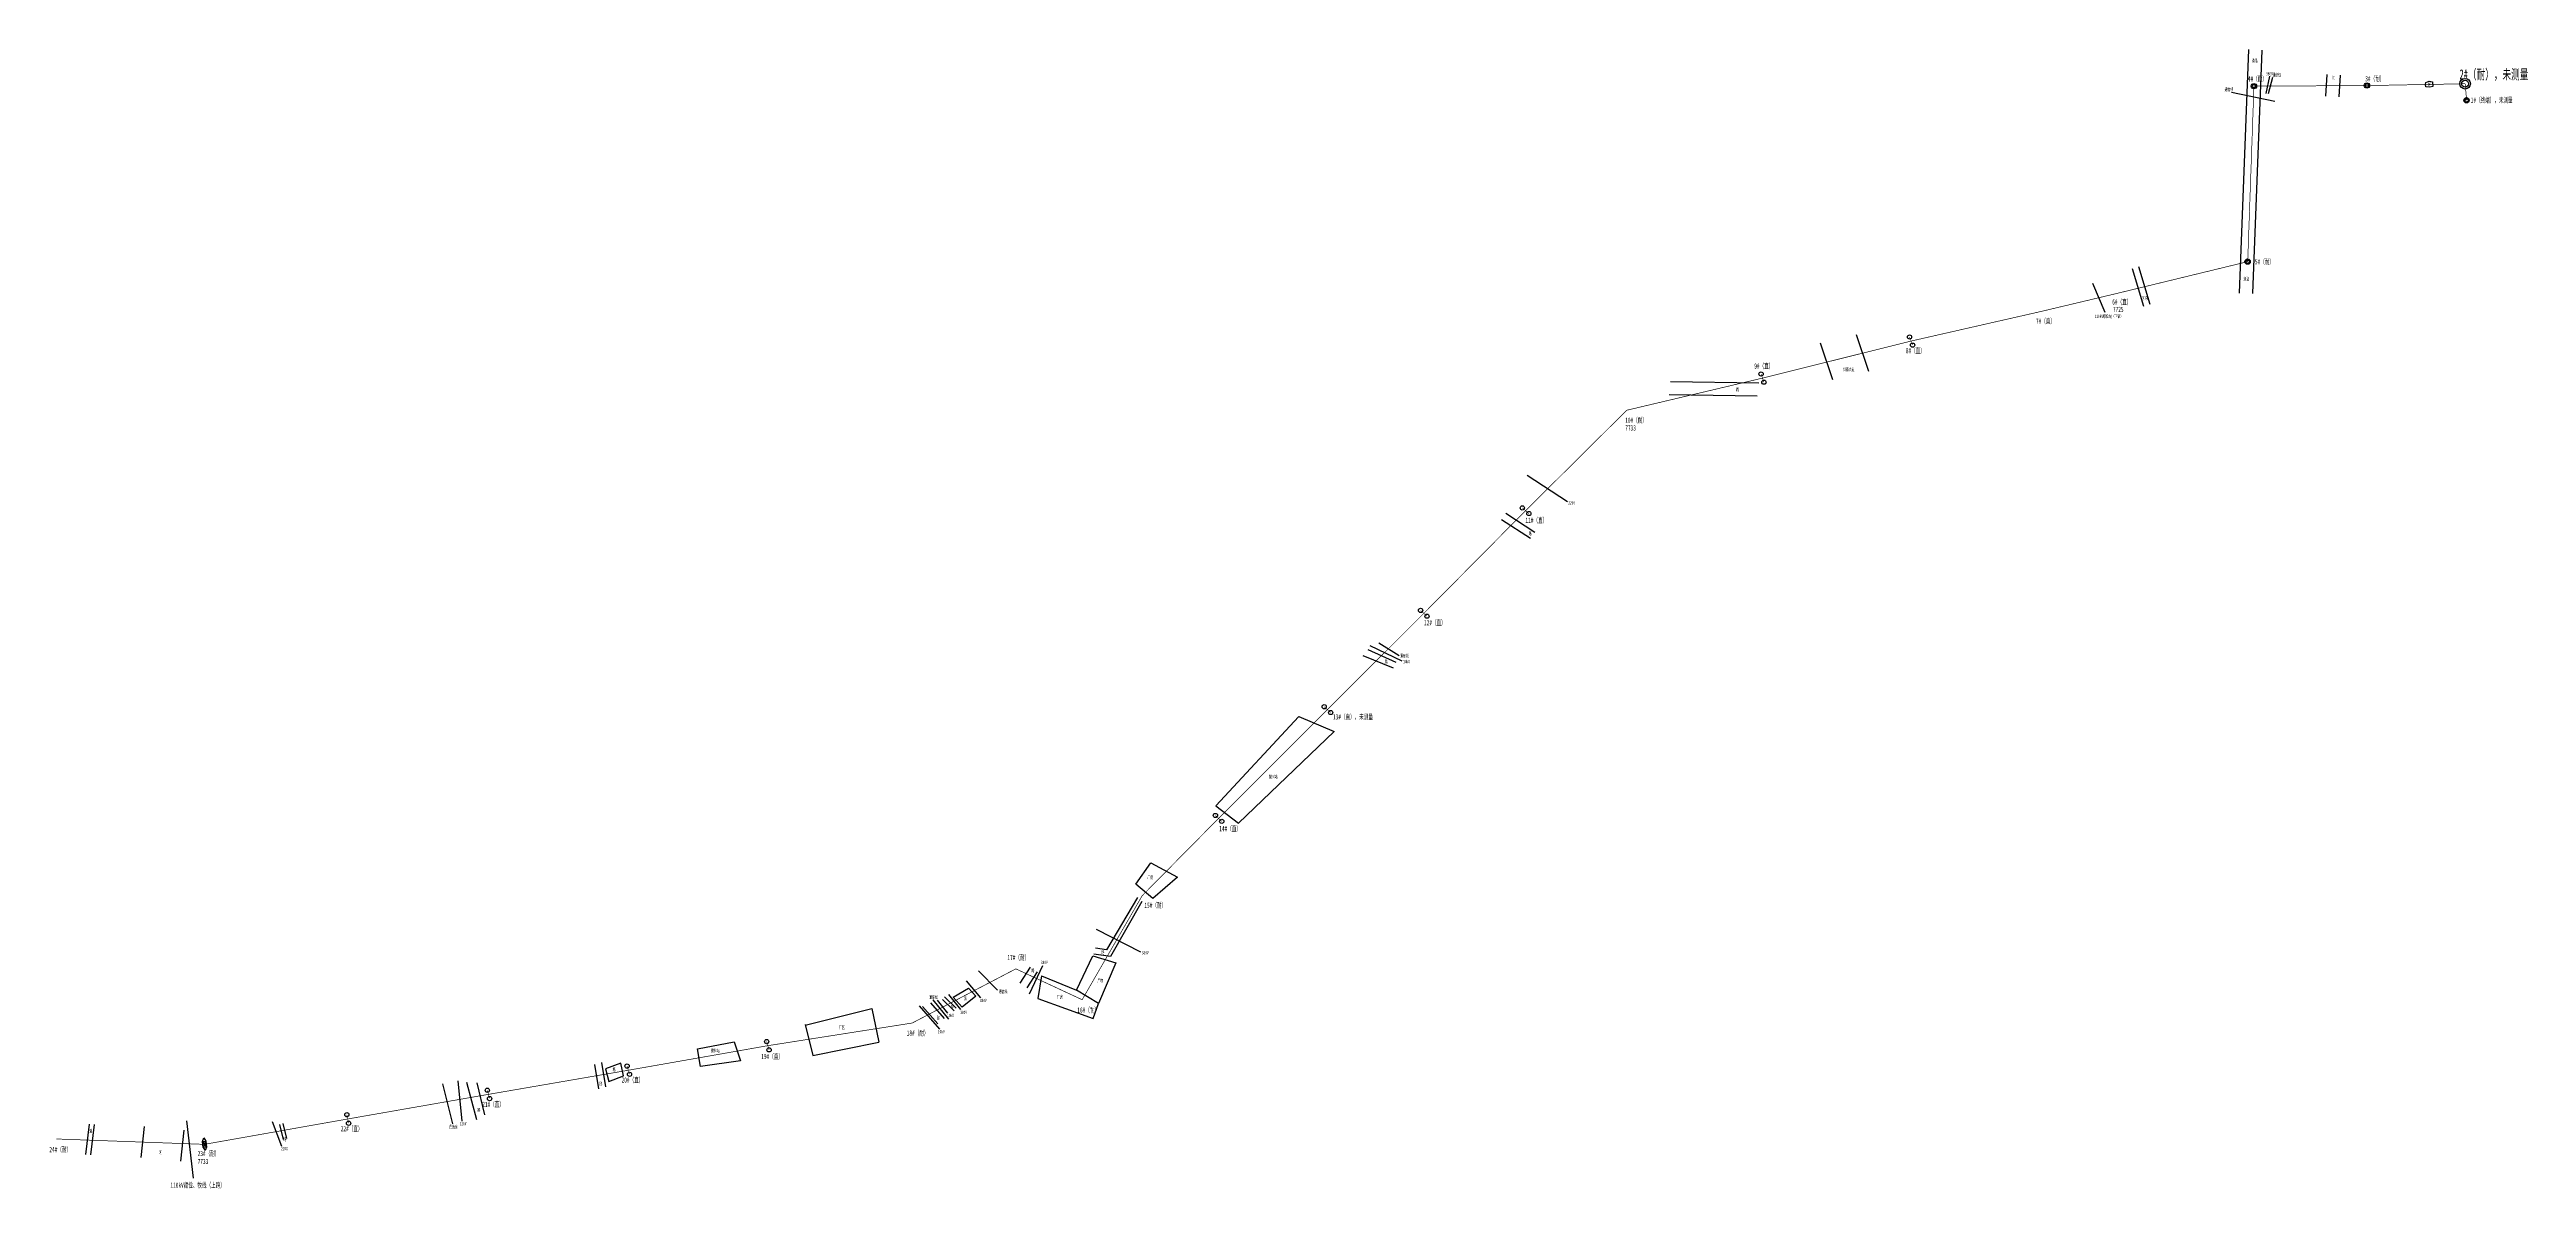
# Model space of a CAD drawing. Header units: inches. Extents: x 10610 to 28805, y 1423 to 10487.
# Drawn here: x 10610 to 14342, y 8772 to 10487 of the extents above; entities that cross this region are included whole.
import ezdxf

# ---------------------------------------------------------------- set-up
doc = ezdxf.new("R2010")
doc.units = ezdxf.units.IN
doc.header["$LTSCALE"] = 10
doc.header["$MEASUREMENT"] = 0
doc.styles.add('GTF_XW', font='', dxfattribs={"width": 0.85})
doc.styles.get('GTF_XW').set_extended_font_data('SimSun')

# ---------------------------------------------------------------- blocks, each defined once
blk = doc.blocks.new('24527574')
for radius in [3.99, 2.57]:
    blk.add_circle((18272.7, 5492.8), radius)
blk = doc.blocks.new('275275')
at = {"const_width": 1}
blk.add_lwpolyline([(16382.7, 6606.4), (16399, 6606.4)], dxfattribs=at)
for centre in [(16382.7, 6606.4), (16399, 6606.4)]:
    blk.add_circle(centre, 3.99)

msp = doc.modelspace()

# ---------------------------------------------------------------- linework, layer by layer
for p, q in [((13923.6, 10487.4), (13909.7, 10120.6)), ((13943.6, 10486.7), (13929.7, 10119.8)), ((13898.2, 10423.1), (13963.3, 10409.7)), ((13950.2, 10421.3), (13955.8, 10447.5)), ((13953.5, 10421.1), (13960.5, 10445.8)), ((14040.2, 10417.1), (14042, 10450.1)), ((14060.2, 10416), (14062, 10449)), ((14190.1, 10434.8, 0.1), (14190.7, 10437.8, 0.1)), ((14191, 10431.5, 0.1), (14190.1, 10434.8, 0.1)), ((14190.7, 10437.8, 0.1), (14195.9, 10439.7, 0.1)), ((14197, 10430.7, 0.1), (14191, 10431.5, 0.1)), ((14195.9, 10439.7, 0.1), (14200.9, 10438.6, 0.1)), ((14201.4, 10431.9, 0.1), (14197, 10430.7, 0.1)), ((14200.9, 10438.6, 0.1), (14201.4, 10431.9, 0.1)), ((13748.1, 10157.6), (13765.6, 10101)), ((13757.6, 10160.5), (13775.1, 10104)), ((13688.7, 10135.8), (13707.2, 10091.9)), ((13278, 10045.7), (13296.7, 9990.5)), ((13332.4, 10058.1), (13351.1, 10003)), ((13050.5, 9967.7, -5.8), (13183.4, 9965.7, -5.8)), ((13052.8, 9987.7, -5.8), (13185.9, 9985.6, -5.8)), ((12836.6, 9846.4), (12897.1, 9806.8)), ((12797.9, 9779.8), (12841.6, 9751.6)), ((12804.4, 9789), (12848.1, 9760.7)), ((12612.9, 9593.8), (12643.9, 9574.9)), ((12588.7, 9574.8), (12634.8, 9556.2)), ((12596.5, 9583.8), (12638.8, 9564.6)), ((12599.6, 9590.1), (12647.9, 9566.7)), ((12492.3, 9483.1), (12367.3, 9348.3)), ((12492.3, 9483.1), (12545.5, 9460.4)), ((12401.3, 9322.4), (12545.5, 9460.4)), ((12367.3, 9348.3), (12401.3, 9322.4)), ((12246.9, 9230.7), (12269.2, 9262.8)), ((12269.2, 9262.8), (12309.4, 9241.1)), ((12272.6, 9208.9), (12246.9, 9230.7)), ((12309.4, 9241.1), (12272.6, 9208.9)), ((12249.5, 9210.3), (12202.7, 9131.5)), ((12255.8, 9204.2), (12208.5, 9121.5)), ((12187.2, 9162.6), (12253.8, 9128.4)), ((12086.8, 9065.1), (12106.7, 9108.2)), ((12157.6, 9070.7), (12182, 9122.6)), ((12182, 9122.6), (12216.6, 9112.1)), ((12208.5, 9121.5), (12183.6, 9125.2)), ((12202.7, 9131.5), (12185.9, 9134)), ((12216.6, 9112.1), (12190.6, 9050.8)), ((11971.5, 9060.3), (11994.5, 9073.9)), ((11991.2, 9085.1), (12012.7, 9059.4)), ((11994.5, 9073.9), (12005.8, 9061.7)), ((12009.7, 9100), (12038.2, 9070.7)), ((12072.7, 9081.1), (12088.2, 9105.5)), ((12083.1, 9074.2), (12098.7, 9098.5)), ((12104.5, 9092.5), (12099, 9058.5)), ((12104.5, 9092.5), (12157.6, 9070.7)), ((12190.6, 9050.8), (12157.6, 9070.7)), ((11748.7, 9017.9), (11849.2, 9043.4)), ((11849.2, 9043.4), (11859.4, 8992.5)), ((11920.1, 9047.4), (11950.8, 9011.9)), ((11925.2, 9046.1), (11948.3, 9020.2)), ((11937.4, 9051.8), (11958, 9027.9)), ((11941, 9056), (11964.4, 9027.1)), ((11947.6, 9055.5), (11963.2, 9036.3)), ((11955.4, 9057), (11972.9, 9039.8)), ((11958.6, 9061), (11976.2, 9043.8)), ((11964.4, 9064.1), (11982.6, 9041.6)), ((11985, 9045.3), (11971.5, 9060.3)), ((12005.8, 9061.7), (11985, 9045.3)), ((12099, 9058.5), (12182.7, 9028.1)), ((12182.7, 9028.1), (12190.6, 9050.8)), ((11748.4, 9019), (11759.9, 8972.6)), ((11431.2, 8958.9), (11437.1, 8922.3)), ((11441.6, 8961.7), (11447.5, 8925.1)), ((11470.6, 8961), (11447.4, 8952.4)), ((11474.6, 8941.7), (11470.6, 8961)), ((11586.5, 8982.7), (11641.7, 8992.9)), ((11591, 8955.9), (11586.5, 8982.7)), ((11650.9, 8964.4), (11591, 8955.9)), ((11641.7, 8992.9), (11650.9, 8964.4)), ((11759.9, 8972.6), (11859.4, 8992.5)), ((11202.1, 8929.7), (11216.9, 8869.6)), ((11225, 8934.1), (11230.9, 8873.4)), ((11238.3, 8932.3), (11253.3, 8875.9)), ((11253.5, 8931), (11265.5, 8882.8)), ((11447.4, 8952.4), (11452.6, 8933.1)), ((11452.6, 8933.1), (11474.6, 8941.7)), ((10669.5, 8869.1), (10663.9, 8823.2)), ((10676.9, 8868.7), (10671.3, 8822.8)), ((10752.4, 8865.4, 0.1), (10747.4, 8818.6, 0.1)), ((10812.3, 8860), (10807.3, 8813.2)), ((10816.4, 8874.1), (10826.4, 8787.7)), ((10840.3, 8842.7, -7.9), (10842.3, 8848.2, -7.9)), ((10842.3, 8848.2, -7.9), (10845.2, 8843.2, -7.9)), ((10945.2, 8873.1), (10959.2, 8835.9)), ((10956.4, 8868.6), (10961.8, 8845.9)), ((10961.5, 8869.9), (10966.9, 8847.2)), ((10840.3, 8842.7, -7.9), (10845.2, 8843.2, -7.9)), ((10840.3, 8842.7, -7.9), (10846.1, 8834.5, -7.9)), ((10841.1, 8834.1, -7.9), (10840.3, 8842.7, -7.9)), ((10845.2, 8843.2, -7.9), (10841.1, 8834.1, -7.9)), ((10846.1, 8834.5, -7.9), (10841.1, 8834.1, -7.9)), ((10841.1, 8834.1, -7.9), (10844.1, 8829.1, -7.9)), ((10846.1, 8834.5, -7.9), (10844.1, 8829.1, -7.9)), ((10845.2, 8843.2, -7.9), (10846.1, 8834.5, -7.9))]:
    msp.add_line(p, q)
at = {"const_width": 1, "elevation": 0.1}
for points in [[(13922.4, 10168), (13931.8, 10432.3), (14102.1, 10433.2)], [(14102.1, 10433.2), (14190.1, 10434.8)], [(14250.1, 10435.9), (14190.1, 10434.8)], [(14250.1, 10435.9), (14252.3, 10411)], [(13922.4, 10168), (13724.7, 10120), (13610.2, 10092.8), (13415.1, 10048.4), (13191.2, 9992.6), (12986.6, 9944.2), (12834.1, 9792.9), (12680.8, 9638.3), (12371.5, 9329.5), (12256.4, 9213.1), (12165.9, 9056.4), (12066, 9102.9), (11909.8, 9021.3), (11692.3, 8987.2), (11482, 8950.2), (11271.3, 8913.9), (11059.1, 8876.8), (10843.2, 8838.6), (10620.1, 8846.7)]]:
    msp.add_lwpolyline(points, dxfattribs=at)

# ---------------------------------------------------------------- block references
for p in [(-4340.9, 4939.5, 1.2), (-4170.6, 4940.5, 3.1), (-4020.5, 4918.2, 3.1), (-4350.4, 4675.2, 0.1)]:
    msp.add_blockref('24527574', p)
at = {"xscale": 2, "yscale": 2, "zscale": 2}
msp.add_blockref('24527574', (-22295.4, -549.6, 6), dxfattribs=at)
for p, xscale, yscale, zscale, rotation in [((3896.7, 20501.9, 0.3), 0.7999999999991171, 0.8000000000001819, 0.8, 290.3671096768554), ((3962.9, 20703.1, -5.1), 0.7999999999989509, 0.7999999999992724, 0.7999999999999998, 288.7966605940256), ((-554.5, 14333.7, -6.3), 0.7999999999979847, 0.7999999999992724, 0.7999999999999998, 319.3133846357914), ((-622.2, 14424.4, -6.6), 0.7999999999985008, 0.7999999999992724, 0.7999999999999998, 318.2605644629567), ((-767.4, 14279.3, -6.6), 0.7999999999985008, 0.7999999999992724, 0.7999999999999998, 318.2605644629567), ((-832.4, 14382.4, -6), 0.7999999999979963, 0.7999999999992724, 0.7999999999999998, 317.1068753631885), ((2900.1, 20058.4, -3.7), 0.7999999999977688, 0.7999999999992724, 0.7999999999999998, 286.5025558078593), ((2689.8, 20021.5, -6.4), 0.7999999999977688, 0.7999999999992724, 0.7999999999999998, 286.5025558078593), ((2808.5, 20238.9, -7.1), 0.7999999999977865, 0.7999999999992724, 0.7999999999999998, 284.8171941466622), ((3255.8, 20665.9, -7.2), 0.7999999999983678, 0.7999999999992724, 0.7999999999999998, 281.5488371914962)]:
    msp.add_blockref('275275', p, dxfattribs=dict(xscale=xscale, yscale=yscale, zscale=zscale, rotation=rotation))

# ---------------------------------------------------------------- texts
at = {"color": 0, "style": 'GTF_XW', "width": 0.62}
for s, height, p in [('道路', 5, (13928.5, 10468.3)), ('380V', 5, (13950, 10448.5)), ('通信线', 5, (13959.6, 10446.8)), ('2#（耐），未测量', 15, (14241.6, 10442.6)), ('通信线', 5, (13887.6, 10424.9)), ('4#（耐）', 7.92, (13922.6, 10439.3)), ('河', 5, (14049.2, 10442.3)), ('3#（耐）', 7.92, (14099.6, 10439.5)), ('房', 5, (14193.7, 10433.1)), ('1#（终端），未测量', 7.92, (14258.5, 10407.4)), ('5#（耐）', 7.92, (13933.3, 10163.9)), ('河沟', 5, (13762.9, 10110.5)), ('道路', 5, (13915.9, 10139.6)), ('7#（直）', 7.92, (13603.3, 10074.5)), ('110kV顺俭线（下钻）', 5, (13691.8, 10083.2)), ('6#（直）', 7.92, (13718.3, 10103.3)), ('7725', 7.92, (13719.3, 10092.2)), ('9#（直）', 7.92, (13178.8, 10006.9)), ('剑南大道', 5, (13312.4, 10003.1)), ('8#（直）', 7.92, (13407.2, 10029.9)), ('路', 5, (13151.4, 9972.8)), ('10#（耐）', 7.92, (12984.3, 9925.4)), ('7733', 7.92, (12984.4, 9913.6)), ('11#（直）', 7.92, (12834, 9774.6)), ('220V', 5, (12898.5, 9802.2)), ('路', 5, (12838.8, 9756.1)), ('12#（直）', 7.92, (12681.1, 9620.3)), ('路', 5, (12621.8, 9563.1)), ('通信线', 5, (12645, 9572)), ('10kV', 5, (12649.7, 9563.2)), ('13#（直），未测量', 7.92, (12543.9, 9478.5)), ('搅拌站', 5, (12447.3, 9389.8)), ('14#（直）', 7.92, (12372.5, 9310.2)), ('厂房', 5, (12264.3, 9238.1)), ('15#（耐）', 7.92, (12259.7, 9194.8)), ('17#（耐）', 7.92, (12053.3, 9116)), ('380V', 5, (12103.8, 9110.2)), ('路', 5, (12195.1, 9125.1)), ('380V', 5, (12255.9, 9124.7)), ('通信线', 5, (12040.2, 9066.3)), ('路', 5, (12089.5, 9097.8)), ('厂房', 5, (12189.1, 9082.5)), ('通信线', 5, (11935.2, 9057.7)), ('10kV', 5, (11962.4, 9030.3)), ('路', 5, (11968.1, 9043)), ('380V', 5, (11982.3, 9034.9)), ('房', 5, (11987.7, 9056)), ('380V', 5, (12011.8, 9052.9)), ('厂房', 5, (12127.9, 9058.2)), ('16#（耐）', 7.92, (12158.6, 9036.9)), ('厂区', 5, (11799.5, 9012.3)), ('18#（耐）', 7.92, (11901.6, 9002.3)), ('路', 5, (11947, 9026.6)), ('10kV', 5, (11948.6, 9005.8)), ('搅拌站', 5, (11606.5, 8977.3)), ('19#（直）', 7.92, (11682.4, 8967)), ('路', 5, (11438.6, 8927.3)), ('塘', 5, (11458.3, 8949)), ('20#（直）', 7.92, (11471.9, 8931.6)), ('路', 5, (11254.7, 8887.7)), ('21#（直）', 7.92, (11261.8, 8894.9)), ('路', 5, (10669.8, 8856.3)), ('路', 5, (10962.4, 8843.6)), ('22#（直）', 7.92, (11048.7, 8858.2)), ('通信线', 5, (11211.5, 8862.4)), ('220V', 5, (11227.9, 8867.2)), ('24#（耐）', 7.92, (10609.5, 8826.8)), ('河', 5, (10774.6, 8824.2)), ('23#（耐）', 7.92, (10833, 8820.9)), ('7733', 7.92, (10833, 8808.9)), ('220V', 5, (10958.8, 8829.8)), ('110kV顺俭、牧线（上跨）', 7.919, (10792, 8773.2))]:
    msp.add_text(s, height=height, dxfattribs=at).set_placement(p)

doc.saveas('drawing.dxf')
